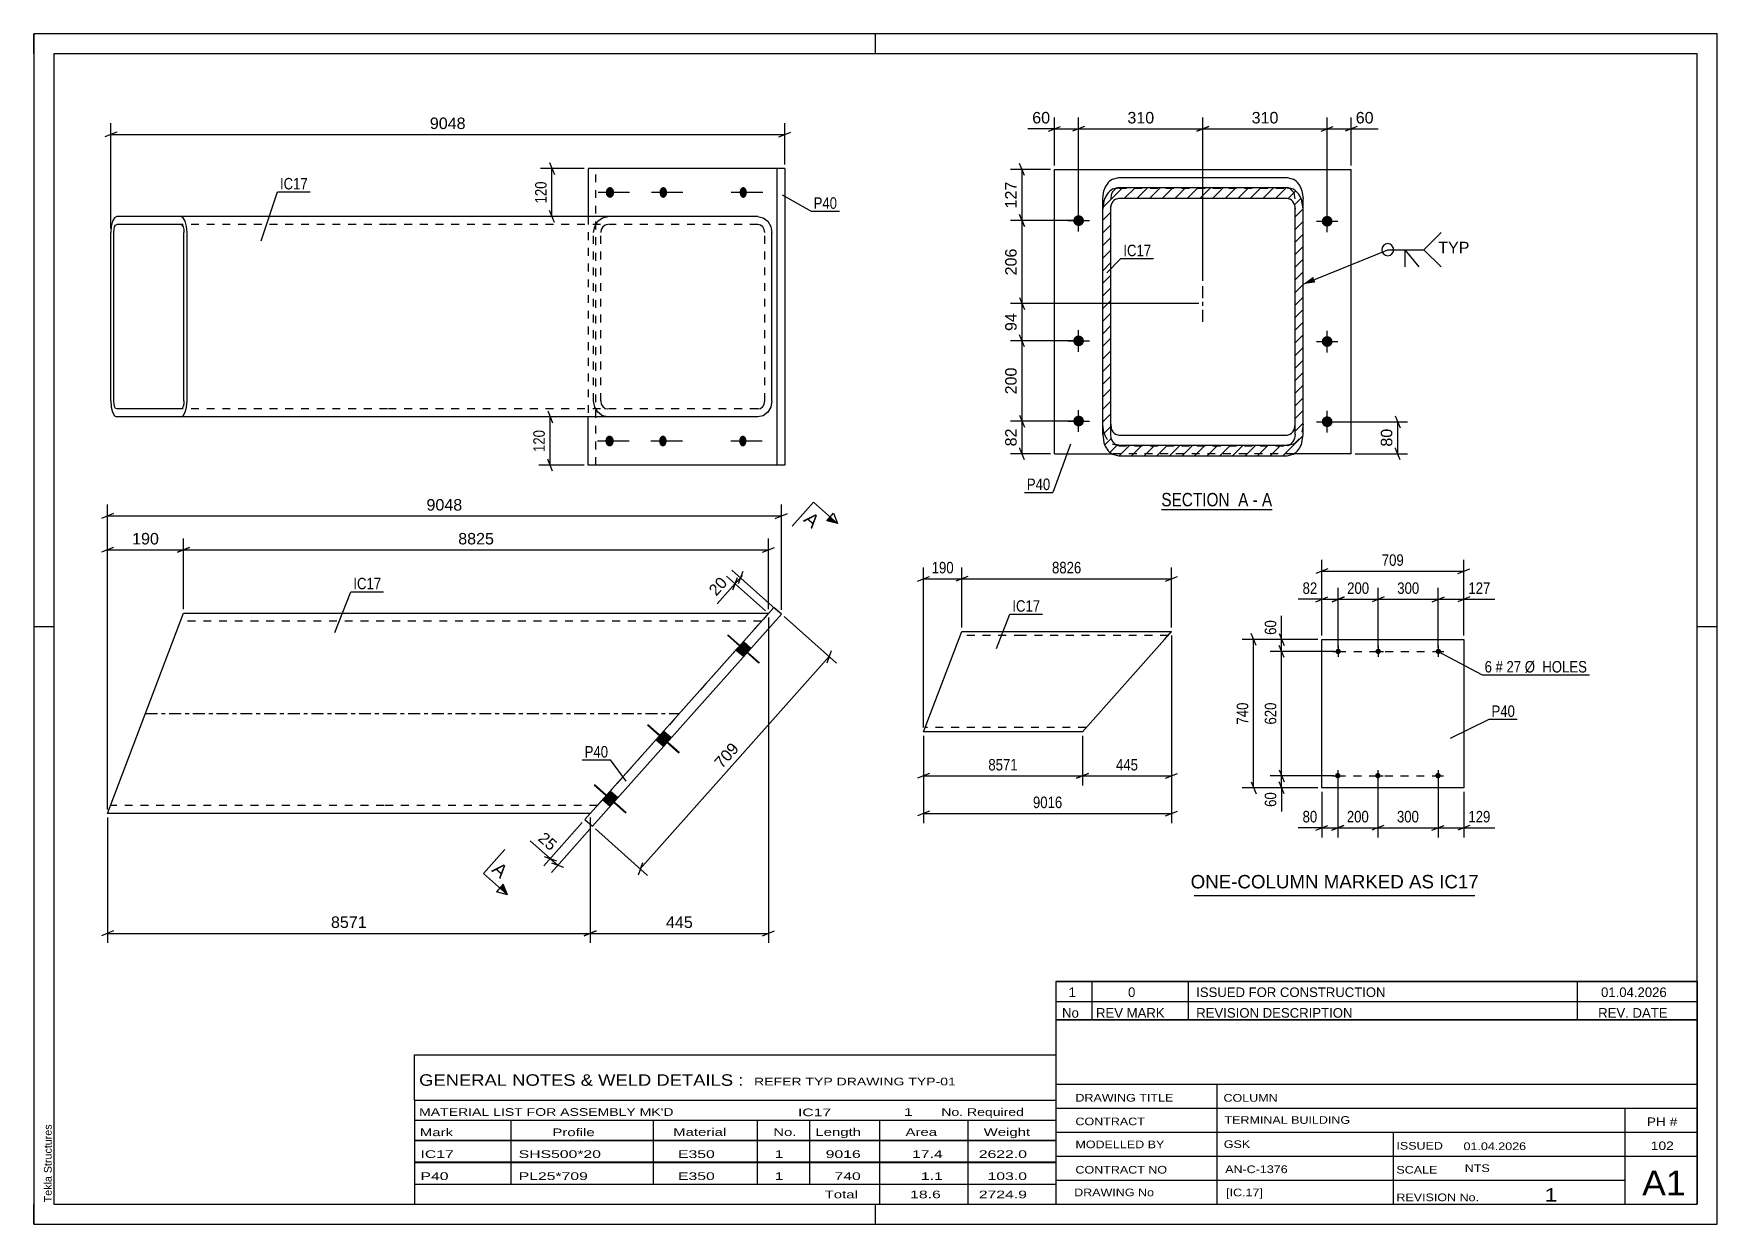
# Paper-space layout 'Layout1' of a CAD drawing. Header units: millimetres. Extents: x 0 to 420, y 0 to 297.
# The model-space entities are those that its viewports show. They can reach past a viewport. Long polylines and large blocks are cut down to what shows.
import ezdxf

# ---------------------------------------------------------------- set-up
doc = ezdxf.new("R2010")
doc.units = ezdxf.units.MM
doc.linetypes.add('DXK_LINE_DOT2', pattern=[3.9198, 1.9599, -1.9599])
doc.linetypes.add('DXK_LINE_DOT3', pattern=[5.9187, 2.979, -0.9799, 0.9799, -0.9799])
doc.layers.add('Viewport layer', color=7, linetype='Continuous', plot=False)
doc.styles.add('Arial', font='ARIAL.TTF', dxfattribs={"height": 0.2})
doc.styles.add('Arial Narrow', font='ARIALN.TTF', dxfattribs={"height": 0.2})

# ---------------------------------------------------------------- blocks, each defined once
blk = doc.blocks.new('Unknown-762327961-1129')
at = {"color": 5, "linetype": 'Continuous'}
for p, q in [((420, 297), (0, 297)), ((0, 297), (0, 0)), ((0, 292), (0, 297)), ((210, 292), (210, 297)), ((420, 0), (420, 297)), ((415, 292), (5, 292)), ((5, 292), (5, 5)), ((415, 5), (415, 292)), ((5, 149), (0, 149)), ((420, 149), (415, 149)), ((0, 0), (0, 5)), ((5, 5), (415, 5)), ((210, 0), (210, 5)), ((0, 0), (420, 0))]:
    blk.add_line(p, q, dxfattribs=at)
at = {"color": 174, "linetype": 'Continuous', "style": 'Arial'}
blk.add_text('Tekla Structures', height=1.9102, rotation=90, dxfattribs=at).set_placement((4.5, 5.5))
blk = doc.blocks.new('Unknown-762327961-17 - 3512')
at = {"color": 6, "linetype": 'Continuous'}
blk.add_line((281.31, 178.35), (308.96, 178.35), dxfattribs=at)
at = {"color": 0, "linetype": 'Continuous'}
blk.add_wipeout([(299.42, 179.1), (299.42, 182.6), (281.31, 182.6), (281.31, 179.1)], dxfattribs=at)
at = {"color": 7, "linetype": 'Continuous', "style": 'Arial Narrow'}
blk.add_text('SECTION ', height=3.34, dxfattribs=at).set_placement((281.31, 179.1))
at = {"color": 0, "linetype": 'Continuous'}
blk.add_wipeout([(303.03, 179.1), (303.03, 182.6), (300.47, 182.6), (300.47, 179.1)], dxfattribs=at)
blk.add_wipeout([(305.35, 179.1), (305.35, 182.6), (304.08, 182.6), (304.08, 179.1)], dxfattribs=at)
at = {"color": 7, "linetype": 'Continuous', "style": 'Arial Narrow'}
blk.add_text('A', height=3.34, dxfattribs=at).set_placement((300.47, 179.1))
at = {"color": 0, "linetype": 'Continuous'}
blk.add_wipeout([(308.96, 179.1), (308.96, 182.6), (306.4, 182.6), (306.4, 179.1)], dxfattribs=at)
at = {"color": 7, "linetype": 'Continuous', "style": 'Arial Narrow'}
for s, p in [('A', (306.4, 179.1)), ('-', (304.08, 179.1))]:
    blk.add_text(s, height=3.34, dxfattribs=at).set_placement(p)
blk = doc.blocks.new('Part-762327961-1773 - 1767')
at = {"color": 2, "linetype": 'Continuous'}
for p, q in [((184.64, 153.9), (137.51, 100.95)), ((139.37, 99.28), (186.51, 152.24)), ((186.51, 152.24), (184.64, 153.9)), ((137.51, 100.95), (139.37, 99.28))]:
    blk.add_line(p, q, dxfattribs=at)
blk = doc.blocks.new('Part-762327961-1778 - 1767')
at = {"color": 2, "linetype": 'Continuous'}
for p, q in [((18.38, 102.44), (37.41, 152.44)), ((37.41, 152.44), (87.41, 152.44)), ((87.51, 152.44), (183.34, 152.44)), ((87.41, 102.44), (18.38, 102.44)), ((138.84, 102.44), (87.51, 102.44))]:
    blk.add_line(p, q, dxfattribs=at)
at = {"color": 7, "linetype": 'DXK_LINE_DOT2'}
for p, q in [((183.34, 152.44), (138.84, 102.44)), ((87.41, 150.44), (36.64, 150.44)), ((181.56, 150.44), (87.51, 150.44)), ((87.41, 104.44), (19.14, 104.44)), ((140.62, 104.44), (87.51, 104.44))]:
    blk.add_line(p, q, dxfattribs=at)
at = {"color": 7, "linetype": 'DXK_LINE_DOT3'}
for p, q in [((27.89, 127.44), (87.41, 127.44)), ((87.51, 127.44), (161.09, 127.44))]:
    blk.add_line(p, q, dxfattribs=at)
blk = doc.blocks.new('Bolt-762327961-1779 - 1767')
at = {"linetype": 'Continuous'}
for points in [[(177.07, 145.39), (175.27, 143.38), (177.14, 141.72), (178.94, 143.73)], [(157.12, 122.99), (155.33, 120.97), (157.19, 119.31), (158.99, 121.32)], [(143.83, 108.05), (142.03, 106.03), (143.9, 104.37), (145.69, 106.38)]]:
    blk.add_hatch(color=1, dxfattribs=at).paths.add_polyline_path(points)
at = {"color": 1, "linetype": 'Continuous'}
for p, q in [((181.03, 140.06), (173.18, 147.05)), ((177.14, 141.72), (175.27, 143.38)), ((178.94, 143.73), (177.07, 145.39)), ((161.08, 117.66), (153.24, 124.64)), ((158.99, 121.32), (157.12, 122.99)), ((157.19, 119.31), (155.33, 120.97)), ((147.78, 102.72), (139.94, 109.7)), ((143.9, 104.37), (142.03, 106.03)), ((145.69, 106.38), (143.83, 108.05))]:
    blk.add_line(p, q, dxfattribs=at)
blk = doc.blocks.new('Bolt-762327961-1780 - 1767')
at = {"linetype": 'Continuous'}
for points in [[(176.97, 145.28), (175.17, 143.26), (177.04, 141.6), (178.83, 143.62)], [(157.02, 122.87), (155.22, 120.85), (157.09, 119.19), (158.89, 121.21)], [(143.72, 107.93), (141.93, 105.91), (143.79, 104.25), (145.59, 106.27)]]:
    blk.add_hatch(color=1, dxfattribs=at).paths.add_polyline_path(points)
at = {"color": 1, "linetype": 'Continuous'}
for p, q in [((180.92, 139.95), (173.08, 146.93)), ((177.04, 141.6), (175.17, 143.26)), ((178.83, 143.62), (176.97, 145.28)), ((160.98, 117.54), (153.13, 124.52)), ((158.89, 121.21), (157.02, 122.87)), ((157.09, 119.19), (155.22, 120.85)), ((147.68, 102.6), (139.84, 109.58)), ((143.79, 104.25), (141.93, 105.91)), ((145.59, 106.27), (143.72, 107.93))]:
    blk.add_line(p, q, dxfattribs=at)
blk = doc.blocks.new('Part-762327961-1738 - 1732')
at = {"color": 2, "linetype": 'Continuous'}
for p, q in [((138.35, 263.39), (138.35, 251.39)), ((185.48, 263.39), (138.35, 263.39)), ((187.35, 263.39), (185.48, 263.39)), ((185.48, 189.39), (185.48, 263.39)), ((187.35, 263.39), (187.35, 189.39)), ((138.35, 189.39), (138.35, 201.39)), ((187.35, 189.39), (138.35, 189.39))]:
    blk.add_line(p, q, dxfattribs=at)
at = {"color": 7, "linetype": 'DXK_LINE_DOT2'}
for p, q in [((140.21, 189.39), (140.21, 263.39)), ((138.35, 251.39), (138.35, 201.39))]:
    blk.add_line(p, q, dxfattribs=at)
blk = doc.blocks.new('Part-762327961-1743 - 1732')
at = {"color": 2, "linetype": 'Continuous'}
for p, q in [((19.33, 248.92), (19.22, 247.39)), ((19.66, 250.22), (19.33, 248.92)), ((20.16, 251.09), (19.66, 250.22)), ((19.98, 247.39), (20.04, 248.16)), ((20.04, 248.16), (20.2, 248.8)), ((20.74, 251.39), (20.16, 251.09)), ((20.2, 248.8), (20.45, 249.24)), ((20.45, 249.24), (20.74, 249.39)), ((88.25, 251.39), (20.74, 251.39)), ((36.72, 249.39), (20.74, 249.39)), ((37.31, 251.09), (36.72, 251.39)), ((36.72, 249.39), (37.01, 249.24)), ((37.01, 249.24), (37.26, 248.8)), ((37.26, 248.8), (37.43, 248.16)), ((37.8, 250.22), (37.31, 251.09)), ((37.43, 248.16), (37.48, 247.39)), ((38.13, 248.92), (37.8, 250.22)), ((38.25, 247.39), (38.13, 248.92)), ((180.62, 251.39), (88.35, 251.39)), ((180.62, 251.39), (181.98, 251.09)), ((181.98, 251.09), (183.14, 250.22)), ((183.14, 250.22), (183.91, 248.92)), ((183.91, 248.92), (184.18, 247.39)), ((19.22, 205.39), (19.22, 247.39)), ((19.98, 205.39), (19.98, 247.39)), ((37.48, 205.39), (37.48, 247.39)), ((38.25, 205.39), (38.25, 247.39)), ((184.18, 205.39), (184.18, 247.39)), ((19.22, 205.39), (19.33, 203.86)), ((19.33, 203.86), (19.66, 202.56)), ((19.66, 202.56), (20.16, 201.69)), ((20.04, 204.62), (19.98, 205.39)), ((20.2, 203.98), (20.04, 204.62)), ((20.16, 201.69), (20.74, 201.39)), ((20.45, 203.54), (20.2, 203.98)), ((20.74, 203.39), (20.45, 203.54)), ((36.72, 203.39), (20.74, 203.39)), ((37.01, 203.54), (36.72, 203.39)), ((36.72, 201.39), (37.31, 201.69)), ((37.26, 203.98), (37.01, 203.54)), ((37.43, 204.62), (37.26, 203.98)), ((37.31, 201.69), (37.8, 202.56)), ((37.48, 205.39), (37.43, 204.62)), ((37.8, 202.56), (38.13, 203.86)), ((38.13, 203.86), (38.25, 205.39)), ((181.98, 201.69), (180.62, 201.39)), ((183.14, 202.56), (181.98, 201.69)), ((183.91, 203.86), (183.14, 202.56)), ((184.18, 205.39), (183.91, 203.86)), ((88.25, 201.39), (20.74, 201.39)), ((180.62, 201.39), (88.35, 201.39))]:
    blk.add_line(p, q, dxfattribs=at)
at = {"color": 7, "linetype": 'DXK_LINE_DOT2'}
for p, q in [((88.25, 249.39), (36.72, 249.39)), ((180.62, 249.39), (88.35, 249.39)), ((139.68, 247.39), (139.95, 248.92)), ((139.95, 248.92), (140.72, 250.22)), ((140.72, 250.22), (141.87, 251.09)), ((141.59, 248.16), (141.46, 247.39)), ((141.98, 248.8), (141.59, 248.16)), ((141.87, 251.09), (143.24, 251.39)), ((142.55, 249.24), (141.98, 248.8)), ((143.24, 249.39), (142.55, 249.24)), ((181.3, 249.24), (180.62, 249.39)), ((181.88, 248.8), (181.3, 249.24)), ((182.26, 248.16), (181.88, 248.8)), ((182.4, 247.39), (182.26, 248.16)), ((139.68, 205.39), (139.68, 247.39)), ((141.46, 205.39), (141.46, 247.39)), ((182.4, 205.39), (182.4, 247.39)), ((88.25, 203.39), (36.72, 203.39)), ((180.62, 203.39), (88.35, 203.39)), ((139.95, 203.86), (139.68, 205.39)), ((140.72, 202.56), (139.95, 203.86)), ((141.87, 201.69), (140.72, 202.56)), ((141.46, 205.39), (141.59, 204.62)), ((141.59, 204.62), (141.98, 203.98)), ((143.24, 201.39), (141.87, 201.69)), ((141.98, 203.98), (142.55, 203.54)), ((142.55, 203.54), (143.24, 203.39)), ((180.62, 203.39), (181.3, 203.54)), ((181.3, 203.54), (181.88, 203.98)), ((181.88, 203.98), (182.26, 204.62)), ((182.26, 204.62), (182.4, 205.39))]:
    blk.add_line(p, q, dxfattribs=at)
blk = doc.blocks.new('Bolt-762327961-1744 - 1732')
at = {"linetype": 'Continuous'}
for points in [[(144.8, 257.39), (144.78, 257.11), (144.71, 256.84), (144.61, 256.6), (144.46, 256.39), (144.29, 256.22), (144.09, 256.11), (143.88, 256.05), (143.66, 256.05), (143.45, 256.11), (143.25, 256.22), (143.07, 256.39), (142.93, 256.6), (142.82, 256.84), (142.75, 257.11), (142.73, 257.39), (142.75, 257.67), (142.82, 257.94), (142.93, 258.18), (143.07, 258.39), (143.25, 258.56), (143.45, 258.67), (143.66, 258.73), (143.88, 258.73), (144.09, 258.67), (144.29, 258.56), (144.46, 258.39), (144.61, 258.18), (144.71, 257.94), (144.78, 257.67)], [(158, 257.39), (157.98, 257.11), (157.92, 256.84), (157.82, 256.6), (157.69, 256.39), (157.53, 256.22), (157.35, 256.11), (157.16, 256.05), (156.97, 256.05), (156.77, 256.11), (156.6, 256.22), (156.44, 256.39), (156.31, 256.6), (156.21, 256.84), (156.15, 257.11), (156.13, 257.39), (156.15, 257.67), (156.21, 257.94), (156.31, 258.18), (156.44, 258.39), (156.6, 258.56), (156.77, 258.67), (156.97, 258.73), (157.16, 258.73), (157.35, 258.67), (157.53, 258.56), (157.69, 258.39), (157.82, 258.18), (157.92, 257.94), (157.98, 257.67)], [(177.91, 257.39), (177.89, 257.11), (177.83, 256.84), (177.74, 256.6), (177.61, 256.39), (177.46, 256.22), (177.29, 256.11), (177.1, 256.05), (176.92, 256.05), (176.73, 256.11), (176.56, 256.22), (176.41, 256.39), (176.28, 256.6), (176.19, 256.84), (176.13, 257.11), (176.11, 257.39), (176.13, 257.67), (176.19, 257.94), (176.28, 258.18), (176.41, 258.39), (176.56, 258.56), (176.73, 258.67), (176.92, 258.73), (177.1, 258.73), (177.29, 258.67), (177.46, 258.56), (177.61, 258.39), (177.74, 258.18), (177.83, 257.94), (177.89, 257.67)]]:
    blk.add_hatch(color=1, dxfattribs=at).paths.add_polyline_path(points)
at = {"color": 1, "linetype": 'Continuous'}
for p, q in [((148.62, 257.39), (140.78, 257.39)), ((161.92, 257.39), (154.08, 257.39)), ((181.87, 257.39), (174.02, 257.39))]:
    blk.add_line(p, q, dxfattribs=at)
blk = doc.blocks.new('Bolt-762327961-1745 - 1732')
at = {"linetype": 'Continuous'}
for points in [[(144.7, 195.39), (144.68, 195.11), (144.61, 194.84), (144.5, 194.6), (144.36, 194.39), (144.18, 194.22), (143.99, 194.11), (143.77, 194.05), (143.56, 194.05), (143.34, 194.11), (143.15, 194.22), (142.97, 194.39), (142.83, 194.6), (142.72, 194.84), (142.65, 195.11), (142.63, 195.39), (142.65, 195.67), (142.72, 195.94), (142.83, 196.18), (142.97, 196.39), (143.15, 196.56), (143.34, 196.67), (143.56, 196.73), (143.77, 196.73), (143.99, 196.67), (144.18, 196.56), (144.36, 196.39), (144.5, 196.18), (144.61, 195.94), (144.68, 195.67)], [(157.9, 195.39), (157.88, 195.11), (157.82, 194.84), (157.72, 194.6), (157.59, 194.39), (157.43, 194.22), (157.25, 194.11), (157.06, 194.05), (156.86, 194.05), (156.67, 194.11), (156.49, 194.22), (156.33, 194.39), (156.2, 194.6), (156.1, 194.84), (156.04, 195.11), (156.02, 195.39), (156.04, 195.67), (156.1, 195.94), (156.2, 196.18), (156.33, 196.39), (156.49, 196.56), (156.67, 196.67), (156.86, 196.73), (157.06, 196.73), (157.25, 196.67), (157.43, 196.56), (157.59, 196.39), (157.72, 196.18), (157.82, 195.94), (157.88, 195.67)], [(177.81, 195.39), (177.79, 195.11), (177.73, 194.84), (177.63, 194.6), (177.51, 194.39), (177.36, 194.22), (177.19, 194.11), (177, 194.05), (176.81, 194.05), (176.63, 194.11), (176.46, 194.22), (176.31, 194.39), (176.18, 194.6), (176.09, 194.84), (176.03, 195.11), (176.01, 195.39), (176.03, 195.67), (176.09, 195.94), (176.18, 196.18), (176.31, 196.39), (176.46, 196.56), (176.63, 196.67), (176.81, 196.73), (177, 196.73), (177.19, 196.67), (177.36, 196.56), (177.51, 196.39), (177.63, 196.18), (177.73, 195.94), (177.79, 195.67)]]:
    blk.add_hatch(color=1, dxfattribs=at).paths.add_polyline_path(points)
at = {"color": 1, "linetype": 'Continuous'}
for p, q in [((148.52, 195.39), (140.68, 195.39)), ((161.82, 195.39), (153.97, 195.39)), ((181.76, 195.39), (173.92, 195.39))]:
    blk.add_line(p, q, dxfattribs=at)
blk = doc.blocks.new('Part-762327961-3057 - 3056')
at = {"color": 2, "linetype": 'Continuous'}
for p, q in [((321.32, 108.91), (321.32, 145.91)), ((321.32, 145.91), (356.77, 145.91)), ((356.77, 145.91), (356.77, 108.91)), ((356.77, 108.91), (321.32, 108.91))]:
    blk.add_line(p, q, dxfattribs=at)
blk = doc.blocks.new('Bolt-762327961-3058 - 3056')
at = {"linetype": 'Continuous'}
for points in [[(325.4, 143.59, -1), (325.4, 142.24, -1)], [(335.4, 143.59, -1), (335.4, 142.24, -1)], [(350.4, 143.59, -1), (350.4, 142.24, -1)]]:
    blk.add_hatch(color=1, dxfattribs=at).paths.add_polyline_path(points)
at = {"color": 1, "linetype": 'Continuous'}
for p, q in [((324.05, 142.91), (326.75, 142.91)), ((325.4, 144.26), (325.4, 141.56)), ((334.05, 142.91), (336.75, 142.91)), ((335.4, 144.26), (335.4, 141.56)), ((349.05, 142.91), (351.75, 142.91)), ((350.4, 144.26), (350.4, 141.56))]:
    blk.add_line(p, q, dxfattribs=at)
blk = doc.blocks.new('Bolt-762327961-3059 - 3056')
at = {"linetype": 'Continuous'}
for points in [[(325.32, 112.59, -1), (325.32, 111.24, -1)], [(335.32, 112.59, -1), (335.32, 111.24, -1)], [(350.32, 112.59, -1), (350.32, 111.24, -1)]]:
    blk.add_hatch(color=1, dxfattribs=at).paths.add_polyline_path(points)
at = {"color": 1, "linetype": 'Continuous'}
for p, q in [((323.97, 111.91), (326.67, 111.91)), ((325.32, 113.26), (325.32, 110.56)), ((333.97, 111.91), (336.67, 111.91)), ((335.32, 113.26), (335.32, 110.56)), ((348.97, 111.91), (351.67, 111.91)), ((350.32, 113.26), (350.32, 110.56))]:
    blk.add_line(p, q, dxfattribs=at)
blk = doc.blocks.new('Part-762327961-3066 - 3065')
at = {"color": 2, "linetype": 'Continuous'}
for p, q in [((222, 122.89), (231.52, 147.89)), ((231.52, 147.89), (246.52, 147.89)), ((246.62, 147.89), (283.87, 147.89)), ((282.09, 145.89), (283.87, 147.89)), ((282.09, 145.89), (261.62, 122.89)), ((246.52, 122.89), (222, 122.89)), ((261.62, 122.89), (246.62, 122.89))]:
    blk.add_line(p, q, dxfattribs=at)
at = {"color": 7, "linetype": 'DXK_LINE_DOT2'}
for p, q in [((283.73, 147.74), (282.09, 145.89)), ((246.52, 146.89), (231.13, 146.89)), ((282.98, 146.89), (246.62, 146.89)), ((246.52, 123.89), (222.38, 123.89)), ((262.51, 123.89), (246.62, 123.89))]:
    blk.add_line(p, q, dxfattribs=at)
blk = doc.blocks.new('Part-762327961-3513 - 3512')
at = {"color": 2, "linetype": 'Continuous'}
for p, q in [((254.67, 192.21), (254.67, 263.1)), ((254.67, 263.1), (328.67, 263.1)), ((328.67, 192.21), (328.67, 263.1)), ((254.67, 192.21), (268.99, 192.21)), ((328.67, 192.21), (314.35, 192.21))]:
    blk.add_line(p, q, dxfattribs=at)
at = {"color": 7, "linetype": 'DXK_LINE_DOT2'}
blk.add_line((314.35, 192.21), (268.99, 192.21), dxfattribs=at)
blk = doc.blocks.new('Part-762327961-3514 - 3512')
at = {"linetype": 'Continuous'}
h = blk.add_hatch(dxfattribs=at)
h.set_pattern_fill('', scale=0.7, style=0, pattern_type=0)
h.set_pattern_definition([(45, (266.671, 197.0211), (-1.571545, 1.571545), [])])
h.paths.add_polyline_path([(266.67, 253.25), (266.67, 197.02), (266.98, 194.97), (267.84, 193.23), (269.14, 192.07), (270.67, 191.67), (312.67, 191.67), (314.2, 192.07), (315.5, 193.23), (316.37, 194.97), (316.67, 197.02), (316.67, 253.25), (316.37, 255.3), (315.5, 257.04), (314.2, 258.2), (312.67, 258.6), (270.67, 258.6), (269.14, 258.2), (267.84, 257.04), (266.98, 255.3)])
h.paths.add_polyline_path([(269.26, 255.14), (269.91, 255.72), (270.67, 255.93), (312.67, 255.93), (313.44, 255.72), (314.09, 255.14), (314.52, 254.27), (314.67, 253.25), (314.67, 197.02), (314.52, 196), (314.09, 195.13), (313.44, 194.55), (312.67, 194.34), (270.67, 194.34), (269.91, 194.55), (269.26, 195.13), (268.82, 196), (268.67, 197.02), (268.67, 253.25), (268.82, 254.27)])
at = {"color": 2, "linetype": 'Continuous'}
for p, q in [((269.14, 260.74), (270.67, 261.15)), ((270.67, 261.15), (312.67, 261.15)), ((312.67, 261.15), (314.2, 260.74)), ((266.67, 255.79), (266.98, 257.84)), ((270.67, 258.6), (269.14, 258.2)), ((270.67, 258.6), (312.67, 258.6)), ((314.2, 258.2), (312.67, 258.6)), ((316.37, 257.84), (316.67, 255.79)), ((266.67, 253.25), (266.67, 255.79)), ((266.98, 255.3), (266.67, 253.25)), ((266.67, 197.02), (266.67, 253.25)), ((268.67, 253.25), (268.82, 254.27)), ((268.67, 197.02), (268.67, 253.25)), ((269.91, 255.72), (270.67, 255.93)), ((270.67, 255.93), (312.67, 255.93)), ((312.67, 255.93), (313.44, 255.72)), ((314.52, 254.27), (314.67, 253.25)), ((314.67, 197.02), (314.67, 253.25)), ((316.67, 253.25), (316.37, 255.3)), ((316.67, 253.25), (316.67, 255.79)), ((316.67, 197.02), (316.67, 253.25)), ((268.67, 199.57), (268.82, 198.54)), ((314.52, 198.54), (314.67, 199.57)), ((266.67, 197.02), (266.98, 194.97)), ((268.82, 196), (268.67, 197.02)), ((269.91, 197.09), (270.67, 196.89)), ((270.67, 194.34), (269.91, 194.55)), ((270.67, 196.89), (312.67, 196.89)), ((270.67, 194.34), (312.67, 194.34)), ((312.67, 196.89), (313.44, 197.09)), ((313.44, 194.55), (312.67, 194.34)), ((314.67, 197.02), (314.52, 196)), ((316.37, 194.97), (316.67, 197.02)), ((269.14, 192.07), (270.67, 191.67)), ((270.67, 191.67), (312.67, 191.67)), ((312.67, 191.67), (314.2, 192.07))]:
    blk.add_line(p, q, dxfattribs=at)
at = {"color": 7, "linetype": 'DXK_LINE_DOT2'}
for p, q in [((268.82, 256.82), (268.67, 255.79)), ((270.67, 258.47), (269.91, 258.27)), ((270.67, 258.47), (312.67, 258.47)), ((313.44, 258.27), (312.67, 258.47)), ((314.67, 255.79), (314.52, 256.82)), ((266.67, 197.02), (266.67, 253.25)), ((268.67, 197.02), (268.67, 255.79)), ((314.67, 197.02), (314.67, 255.79)), ((316.67, 197.02), (316.67, 253.25)), ((266.98, 197.52), (266.67, 199.57)), ((316.67, 199.57), (316.37, 197.52)), ((270.67, 194.21), (269.14, 194.62)), ((270.67, 194.21), (312.67, 194.21)), ((314.2, 194.62), (312.67, 194.21))]:
    blk.add_line(p, q, dxfattribs=at)
at = {"color": 7, "linetype": 'DXK_LINE_DOT3'}
blk.add_line((291.67, 225.13), (291.67, 234.33), dxfattribs=at)
at = {"color": 2, "linetype": 'Continuous'}
for centre, radius, start, end in [((271.71, 256.57), 4.9, 121.5791, 164.9041), ((311.64, 256.57), 4.9, 15.0959, 58.4209), ((271.71, 254.02), 4.9, 121.5791, 164.9041), ((311.64, 254.02), 4.9, 15.0959, 58.4209), ((271.19, 253.64), 2.45, 121.5791, 164.9041), ((312.15, 253.64), 2.45, 15.0959, 58.4209), ((271.19, 199.18), 2.45, 195.0959, 238.4209), ((312.15, 199.18), 2.45, 301.5791, 344.9041), ((271.71, 196.25), 4.9, 195.0959, 238.4209), ((271.19, 196.63), 2.45, 195.0959, 238.4209), ((312.15, 196.63), 2.45, 301.5791, 344.9041), ((311.64, 196.25), 4.9, 301.5791, 344.9041)]:
    blk.add_arc(centre, radius, start, end, dxfattribs=at)
at = {"color": 7, "linetype": 'DXK_LINE_DOT2'}
for centre, radius, start, end in [((271.19, 256.18), 2.45, 121.5791, 164.9041), ((312.15, 256.18), 2.45, 15.0959, 58.4209), ((271.71, 198.79), 4.9, 195.0959, 238.4209), ((311.64, 198.79), 4.9, 301.5791, 344.9041)]:
    blk.add_arc(centre, radius, start, end, dxfattribs=at)
blk = doc.blocks.new('Bolt-762327961-3515 - 3512')
at = {"linetype": 'Continuous'}
for points in [[(259.32, 250.37, -1), (262.02, 250.37, -1)], [(259.32, 220.37, -1), (262.02, 220.37, -1)], [(259.32, 200.37, -1), (262.02, 200.37, -1)]]:
    blk.add_hatch(color=1, dxfattribs=at).paths.add_polyline_path(points)
at = {"color": 1, "linetype": 'Continuous'}
for p, q in [((260.67, 247.67), (260.67, 253.07)), ((257.97, 250.37), (263.37, 250.37)), ((260.67, 217.67), (260.67, 223.07)), ((257.97, 220.37), (263.37, 220.37)), ((260.67, 197.67), (260.67, 203.07)), ((257.97, 200.37), (263.37, 200.37))]:
    blk.add_line(p, q, dxfattribs=at)
blk = doc.blocks.new('Bolt-762327961-3516 - 3512')
at = {"linetype": 'Continuous'}
for points in [[(321.32, 250.21, -1), (324.02, 250.21, -1)], [(321.32, 220.21, -1), (324.02, 220.21, -1)], [(321.32, 200.21, -1), (324.02, 200.21, -1)]]:
    blk.add_hatch(color=1, dxfattribs=at).paths.add_polyline_path(points)
at = {"color": 1, "linetype": 'Continuous'}
for p, q in [((322.67, 247.51), (322.67, 252.91)), ((319.97, 250.21), (325.37, 250.21)), ((322.67, 217.51), (322.67, 222.91)), ((319.97, 220.21), (325.37, 220.21)), ((322.67, 197.51), (322.67, 202.91)), ((319.97, 200.21), (325.37, 200.21))]:
    blk.add_line(p, q, dxfattribs=at)
blk = doc.blocks.new('Line-762327961-3484 - 3056')
at = {"color": 1, "linetype": 'DXK_LINE_DOT2'}
blk.add_line((325.32, 111.91), (348.97, 111.91), dxfattribs=at)
blk = doc.blocks.new('Line-762327961-3496 - 3056')
at = {"color": 1, "linetype": 'DXK_LINE_DOT2'}
blk.add_line((325.4, 142.91), (350.4, 142.91), dxfattribs=at)
blk = doc.blocks.new('StraightDimension-762327961-2943 - 1767')
at = {"color": 7, "linetype": 'Continuous'}
for p, q in [((183.31, 151.41), (183.31, 70.18)), ((138.84, 101.44), (138.84, 70.18)), ((140.34, 73.18), (137.34, 71.98)), ((138.84, 72.58), (183.31, 72.58)), ((181.81, 71.98), (184.81, 73.18))]:
    blk.add_line(p, q, dxfattribs=at)
at = {"color": 0}
blk.add_wipeout([(165.01, 73.33), (165.01, 77.53), (157.14, 77.53), (157.14, 73.33)], dxfattribs=at)
at = {"color": 3, "style": 'Arial'}
blk.add_text('445', height=2.865, dxfattribs=at).set_placement((157.74, 73.93))
blk = doc.blocks.new('StraightDimension-762327961-1790 - 1767')
at = {"color": 7, "linetype": 'Continuous'}
for p, q in [((136.84, 100.2), (127.27, 89.45)), ((138.71, 98.54), (129.14, 87.79)), ((127.35, 91.79), (130.39, 90.69)), ((128.87, 91.24), (130.73, 89.58)), ((132.25, 89.03), (129.22, 90.13))]:
    blk.add_line(p, q, dxfattribs=at)
at = {"color": 0}
blk.add_wipeout([(128.97, 92.15), (131.77, 95.29), (127.55, 99.04), (124.76, 95.91)], dxfattribs=at)
at = {"color": 7, "linetype": 'Continuous'}
blk.add_line((128.87, 91.24), (123.86, 95.69), dxfattribs=at)
blk.add_line((128.87, 91.24), (123.86, 95.69), dxfattribs=at)
at = {"color": 3, "style": 'Arial'}
blk.add_text('25', height=2.865, rotation=-41.6712, dxfattribs=at).set_placement((125.6, 95.96))
blk = doc.blocks.new('StraightDimension-762327961-1930 - 1767')
at = {"color": 7, "linetype": 'Continuous'}
for p, q in [((182.56, 153.07), (172.87, 161.7)), ((185.76, 152.9), (174.2, 163.2)), ((174.45, 158.29), (175.55, 161.33)), ((175, 159.81), (176.33, 161.3)), ((176.88, 162.82), (175.78, 159.78)), ((176.33, 161.3), (176.81, 161.84))]:
    blk.add_line(p, q, dxfattribs=at)
at = {"color": 0}
blk.add_wipeout([(174.09, 159.91), (170.95, 162.71), (167.2, 158.49), (170.33, 155.7)], dxfattribs=at)
at = {"color": 7, "linetype": 'Continuous'}
blk.add_line((175, 159.81), (170.54, 154.81), dxfattribs=at)
blk.add_line((175, 159.81), (170.54, 154.81), dxfattribs=at)
at = {"color": 3, "style": 'Arial'}
blk.add_text('20', height=2.865, rotation=48.329, dxfattribs=at).set_placement((170.28, 156.54))
blk = doc.blocks.new('StraightDimension-762327961-2516 - 1767')
at = {"color": 7, "linetype": 'Continuous'}
for p, q in [((187.25, 151.58), (200.26, 140)), ((197.91, 140.08), (199.01, 143.12)), ((151.33, 88.64), (198.46, 141.6)), ((140.12, 98.62), (153.12, 87.05)), ((151.88, 90.16), (150.78, 87.12))]:
    blk.add_line(p, q, dxfattribs=at)
at = {"color": 0}
blk.add_wipeout([(176.95, 118.56), (173.81, 121.35), (168.58, 115.47), (171.72, 112.68)], dxfattribs=at)
at = {"color": 3, "style": 'Arial'}
blk.add_text('709', height=2.865, rotation=48.329, dxfattribs=at).set_placement((171.67, 113.53))
blk = doc.blocks.new('StraightDimension-762327961-2911 - 1767')
at = {"color": 7, "linetype": 'Continuous'}
for p, q in [((38.91, 168.84), (35.91, 167.64)), ((37.41, 153.44), (37.41, 171.09)), ((37.41, 168.24), (183.31, 168.24)), ((181.81, 167.64), (184.81, 168.84)), ((183.31, 153.41), (183.31, 171.09))]:
    blk.add_line(p, q, dxfattribs=at)
at = {"color": 0}
blk.add_wipeout([(115.41, 168.99), (115.41, 173.19), (105.31, 173.19), (105.31, 168.99)], dxfattribs=at)
at = {"color": 3, "style": 'Arial'}
blk.add_text('8825', height=2.865, dxfattribs=at).set_placement((105.91, 169.59))
blk = doc.blocks.new('StraightDimension-762327961-2912 - 1767')
at = {"color": 7, "linetype": 'Continuous'}
for p, q in [((19.88, 168.84), (16.88, 167.64)), ((18.38, 103.44), (18.38, 171.09)), ((18.38, 168.24), (37.41, 168.24)), ((35.91, 167.64), (38.91, 168.84)), ((37.41, 153.44), (37.41, 171.09))]:
    blk.add_line(p, q, dxfattribs=at)
at = {"color": 0}
blk.add_wipeout([(31.83, 168.99), (31.83, 173.19), (23.96, 173.19), (23.96, 168.99)], dxfattribs=at)
at = {"color": 3, "style": 'Arial'}
blk.add_text('190', height=2.865, dxfattribs=at).set_placement((24.56, 169.59))
blk = doc.blocks.new('StraightDimension-762327961-2932 - 1767')
at = {"color": 7, "linetype": 'Continuous'}
for p, q in [((19.88, 177.29), (16.88, 176.09)), ((18.38, 103.44), (18.38, 179.54)), ((18.38, 176.69), (186.51, 176.69)), ((185.01, 176.09), (188.01, 177.29)), ((186.51, 153.24), (186.51, 179.54))]:
    blk.add_line(p, q, dxfattribs=at)
at = {"color": 0}
blk.add_wipeout([(107.49, 177.44), (107.49, 181.64), (97.39, 181.64), (97.39, 177.44)], dxfattribs=at)
at = {"color": 3, "style": 'Arial'}
blk.add_text('9048', height=2.865, dxfattribs=at).set_placement((97.99, 178.04))
blk = doc.blocks.new('StraightDimension-762327961-2944 - 1767')
at = {"color": 7, "linetype": 'Continuous'}
for p, q in [((18.38, 101.44), (18.38, 70.18)), ((138.84, 101.44), (138.84, 70.18)), ((19.88, 73.18), (16.88, 71.98)), ((18.38, 72.58), (138.84, 72.58)), ((137.34, 71.98), (140.34, 73.18))]:
    blk.add_line(p, q, dxfattribs=at)
at = {"color": 0}
blk.add_wipeout([(83.65, 73.33), (83.65, 77.53), (73.56, 77.53), (73.56, 73.33)], dxfattribs=at)
at = {"color": 3, "style": 'Arial'}
blk.add_text('8571', height=2.865, dxfattribs=at).set_placement((74.16, 73.93))
blk = doc.blocks.new('StraightDimension-762327961-2482 - 1732')
at = {"color": 7, "linetype": 'Continuous'}
for p, q in [((19.22, 248.39), (19.22, 274.71)), ((187.35, 264.39), (187.35, 274.71)), ((20.72, 272.46), (17.72, 271.26)), ((19.22, 271.86), (187.35, 271.86)), ((185.85, 271.26), (188.85, 272.46))]:
    blk.add_line(p, q, dxfattribs=at)
at = {"color": 0}
blk.add_wipeout([(108.33, 272.61), (108.33, 276.81), (98.23, 276.81), (98.23, 272.61)], dxfattribs=at)
at = {"color": 3, "style": 'Arial'}
blk.add_text('9048', height=2.865, dxfattribs=at).set_placement((98.83, 273.21))
blk = doc.blocks.new('StraightDimension-762327961-1748 - 1732')
at = {"color": 7, "linetype": 'Continuous'}
for p, q in [((128.25, 202.89), (129.45, 199.89)), ((137.35, 201.39), (126, 201.39)), ((128.85, 189.39), (128.85, 201.39)), ((137.35, 189.39), (126, 189.39)), ((129.45, 187.89), (128.25, 190.89))]:
    blk.add_line(p, q, dxfattribs=at)
at = {"color": 0}
blk.add_wipeout([(128.1, 198.73), (123.9, 198.73), (123.9, 192.05), (128.1, 192.05)], dxfattribs=at)
at = {"color": 3, "style": 'Arial Narrow'}
blk.add_text('120', height=2.863, rotation=90.0002, dxfattribs=at).set_placement((127.5, 192.65))
blk = doc.blocks.new('StraightDimension-762327961-1753 - 1732')
at = {"color": 7, "linetype": 'Continuous'}
for p, q in [((128.7, 264.89), (129.9, 261.89)), ((137.35, 263.39), (126.45, 263.39)), ((129.3, 251.39), (129.3, 263.39)), ((129.9, 249.89), (128.7, 252.89)), ((137.35, 251.39), (126.45, 251.39))]:
    blk.add_line(p, q, dxfattribs=at)
at = {"color": 0}
blk.add_wipeout([(128.55, 260.73), (124.35, 260.73), (124.35, 254.05), (128.55, 254.05)], dxfattribs=at)
at = {"color": 3, "style": 'Arial Narrow'}
blk.add_text('120', height=2.863, rotation=90.0002, dxfattribs=at).set_placement((127.95, 254.65))
blk = doc.blocks.new('StraightDimension-762327961-3090 - 3056')
at = {"color": 7, "linetype": 'Continuous'}
for p, q in [((325.32, 110.91), (325.32, 96.51)), ((321.32, 107.91), (321.32, 96.51)), ((319.82, 98.31), (322.82, 99.51)), ((321.32, 98.91), (325.32, 98.91)), ((326.82, 99.51), (323.82, 98.31))]:
    blk.add_line(p, q, dxfattribs=at)
at = {"color": 0}
blk.add_wipeout([(320.8, 99.66), (320.8, 103.86), (315.94, 103.86), (315.94, 99.66)], dxfattribs=at)
at = {"color": 7, "linetype": 'Continuous'}
blk.add_line((321.32, 98.91), (315.42, 98.91), dxfattribs=at)
blk.add_line((321.32, 98.91), (315.42, 98.91), dxfattribs=at)
at = {"color": 3, "style": 'Arial Narrow'}
blk.add_text('80', height=2.863, dxfattribs=at).set_placement((316.54, 100.26))
blk = doc.blocks.new('StraightDimension-762327961-3106 - 3056')
at = {"color": 7, "linetype": 'Continuous'}
for p, q in [((319.82, 155.31), (322.82, 156.51)), ((321.32, 146.91), (321.32, 158.76)), ((321.32, 155.91), (325.4, 155.91)), ((326.9, 156.51), (323.9, 155.31)), ((325.4, 143.91), (325.4, 158.76))]:
    blk.add_line(p, q, dxfattribs=at)
at = {"color": 0}
blk.add_wipeout([(320.8, 156.66), (320.8, 160.86), (315.94, 160.86), (315.94, 156.66)], dxfattribs=at)
at = {"color": 7, "linetype": 'Continuous'}
blk.add_line((321.32, 155.91), (315.42, 155.91), dxfattribs=at)
blk.add_line((321.32, 155.91), (315.42, 155.91), dxfattribs=at)
at = {"color": 3, "style": 'Arial Narrow'}
blk.add_text('82', height=2.863, dxfattribs=at).set_placement((316.54, 157.26))
blk = doc.blocks.new('StraightDimension-762327961-3071 - 3056')
at = {"color": 7, "linetype": 'Continuous'}
for p, q in [((310.72, 147.41), (311.92, 144.41)), ((320.32, 145.91), (308.47, 145.91)), ((324.4, 142.91), (308.47, 142.91)), ((311.92, 141.41), (310.72, 144.41)), ((311.32, 142.91), (311.32, 145.91))]:
    blk.add_line(p, q, dxfattribs=at)
at = {"color": 0}
blk.add_wipeout([(310.57, 151.3), (306.37, 151.3), (306.37, 146.44), (310.57, 146.44)], dxfattribs=at)
at = {"color": 7, "linetype": 'Continuous'}
blk.add_line((311.32, 145.91), (311.32, 151.82), dxfattribs=at)
blk.add_line((311.32, 145.91), (311.32, 151.82), dxfattribs=at)
at = {"color": 3, "style": 'Arial Narrow'}
blk.add_text('60', height=2.863, rotation=90.0002, dxfattribs=at).set_placement((309.97, 147.04))
blk = doc.blocks.new('StraightDimension-762327961-3072 - 3056')
at = {"color": 7, "linetype": 'Continuous'}
for p, q in [((324.4, 142.91), (308.47, 142.91)), ((311.92, 141.41), (310.72, 144.41)), ((311.32, 111.91), (311.32, 142.91)), ((310.72, 113.41), (311.92, 110.41)), ((324.32, 111.91), (308.47, 111.91))]:
    blk.add_line(p, q, dxfattribs=at)
at = {"color": 0}
blk.add_wipeout([(310.57, 130.76), (306.37, 130.76), (306.37, 124.07), (310.57, 124.07)], dxfattribs=at)
at = {"color": 3, "style": 'Arial Narrow'}
blk.add_text('620', height=2.863, rotation=90.0002, dxfattribs=at).set_placement((309.97, 124.67))
blk = doc.blocks.new('StraightDimension-762327961-3073 - 3056')
at = {"color": 7, "linetype": 'Continuous'}
for p, q in [((310.72, 113.41), (311.92, 110.41)), ((324.32, 111.91), (308.47, 111.91)), ((311.92, 107.41), (310.72, 110.41)), ((311.32, 108.91), (311.32, 111.91)), ((320.32, 108.91), (308.47, 108.91))]:
    blk.add_line(p, q, dxfattribs=at)
at = {"color": 0}
blk.add_wipeout([(310.57, 108.39), (306.37, 108.39), (306.37, 103.53), (310.57, 103.53)], dxfattribs=at)
at = {"color": 7, "linetype": 'Continuous'}
blk.add_line((311.32, 108.91), (311.32, 103.01), dxfattribs=at)
blk.add_line((311.32, 108.91), (311.32, 103.01), dxfattribs=at)
at = {"color": 3, "style": 'Arial Narrow'}
blk.add_text('60', height=2.863, rotation=90.0002, dxfattribs=at).set_placement((309.97, 104.13))
blk = doc.blocks.new('StraightDimension-762327961-3083 - 3056')
at = {"color": 7, "linetype": 'Continuous'}
for p, q in [((304.92, 144.41), (303.72, 147.41)), ((320.32, 145.91), (301.47, 145.91)), ((304.32, 108.91), (304.32, 145.91)), ((303.72, 110.41), (304.92, 107.41)), ((320.32, 108.91), (301.47, 108.91))]:
    blk.add_line(p, q, dxfattribs=at)
at = {"color": 0}
blk.add_wipeout([(303.57, 130.76), (299.37, 130.76), (299.37, 124.07), (303.57, 124.07)], dxfattribs=at)
at = {"color": 3, "style": 'Arial Narrow'}
blk.add_text('740', height=2.863, rotation=90.0002, dxfattribs=at).set_placement((302.97, 124.67))
blk = doc.blocks.new('StraightDimension-762327961-3087 - 3056')
at = {"color": 7, "linetype": 'Continuous'}
for p, q in [((350.32, 110.91), (350.32, 96.51)), ((356.77, 107.91), (356.77, 96.51)), ((348.82, 98.31), (351.82, 99.51)), ((350.32, 98.91), (356.77, 98.91)), ((358.27, 99.51), (355.27, 98.31))]:
    blk.add_line(p, q, dxfattribs=at)
at = {"color": 0}
blk.add_wipeout([(363.98, 99.66), (363.98, 103.86), (357.3, 103.86), (357.3, 99.66)], dxfattribs=at)
at = {"color": 7, "linetype": 'Continuous'}
blk.add_line((356.77, 98.91), (364.5, 98.91), dxfattribs=at)
blk.add_line((356.77, 98.91), (364.5, 98.91), dxfattribs=at)
at = {"color": 3, "style": 'Arial Narrow'}
blk.add_text('129', height=2.863, dxfattribs=at).set_placement((357.9, 100.26))
blk = doc.blocks.new('StraightDimension-762327961-3088 - 3056')
at = {"color": 7, "linetype": 'Continuous'}
for p, q in [((335.32, 110.91), (335.32, 96.51)), ((350.32, 110.91), (350.32, 96.51)), ((336.82, 99.51), (333.82, 98.31)), ((335.32, 98.91), (350.32, 98.91)), ((348.82, 98.31), (351.82, 99.51))]:
    blk.add_line(p, q, dxfattribs=at)
at = {"color": 0}
blk.add_wipeout([(346.17, 99.66), (346.17, 103.86), (339.48, 103.86), (339.48, 99.66)], dxfattribs=at)
at = {"color": 3, "style": 'Arial Narrow'}
blk.add_text('300', height=2.863, dxfattribs=at).set_placement((340.08, 100.26))
blk = doc.blocks.new('StraightDimension-762327961-3089 - 3056')
at = {"color": 7, "linetype": 'Continuous'}
for p, q in [((325.32, 110.91), (325.32, 96.51)), ((335.32, 110.91), (335.32, 96.51)), ((323.82, 98.31), (326.82, 99.51)), ((325.32, 98.91), (335.32, 98.91)), ((336.82, 99.51), (333.82, 98.31))]:
    blk.add_line(p, q, dxfattribs=at)
at = {"color": 0}
blk.add_wipeout([(333.67, 99.66), (333.67, 103.86), (326.98, 103.86), (326.98, 99.66)], dxfattribs=at)
at = {"color": 3, "style": 'Arial Narrow'}
blk.add_text('200', height=2.863, dxfattribs=at).set_placement((327.58, 100.26))
blk = doc.blocks.new('StraightDimension-762327961-3103 - 3056')
at = {"color": 7, "linetype": 'Continuous'}
for p, q in [((348.9, 155.31), (351.9, 156.51)), ((350.4, 143.91), (350.4, 158.76)), ((350.4, 155.91), (356.77, 155.91)), ((358.27, 156.51), (355.27, 155.31)), ((356.77, 146.91), (356.77, 158.76))]:
    blk.add_line(p, q, dxfattribs=at)
at = {"color": 0}
blk.add_wipeout([(363.98, 156.66), (363.98, 160.86), (357.3, 160.86), (357.3, 156.66)], dxfattribs=at)
at = {"color": 7, "linetype": 'Continuous'}
blk.add_line((356.77, 155.91), (364.5, 155.91), dxfattribs=at)
blk.add_line((356.77, 155.91), (364.5, 155.91), dxfattribs=at)
at = {"color": 3, "style": 'Arial Narrow'}
blk.add_text('127', height=2.863, dxfattribs=at).set_placement((357.9, 157.26))
blk = doc.blocks.new('StraightDimension-762327961-3104 - 3056')
at = {"color": 7, "linetype": 'Continuous'}
for p, q in [((336.9, 156.51), (333.9, 155.31)), ((335.4, 143.91), (335.4, 158.76)), ((335.4, 155.91), (350.4, 155.91)), ((348.9, 155.31), (351.9, 156.51)), ((350.4, 143.91), (350.4, 158.76))]:
    blk.add_line(p, q, dxfattribs=at)
at = {"color": 0}
blk.add_wipeout([(346.24, 156.66), (346.24, 160.86), (339.56, 160.86), (339.56, 156.66)], dxfattribs=at)
at = {"color": 3, "style": 'Arial Narrow'}
blk.add_text('300', height=2.863, dxfattribs=at).set_placement((340.16, 157.26))
blk = doc.blocks.new('StraightDimension-762327961-3105 - 3056')
at = {"color": 7, "linetype": 'Continuous'}
for p, q in [((323.9, 155.31), (326.9, 156.51)), ((325.4, 143.91), (325.4, 158.76)), ((325.4, 155.91), (335.4, 155.91)), ((336.9, 156.51), (333.9, 155.31)), ((335.4, 143.91), (335.4, 158.76))]:
    blk.add_line(p, q, dxfattribs=at)
at = {"color": 0}
blk.add_wipeout([(333.74, 156.66), (333.74, 160.86), (327.06, 160.86), (327.06, 156.66)], dxfattribs=at)
at = {"color": 3, "style": 'Arial Narrow'}
blk.add_text('200', height=2.863, dxfattribs=at).set_placement((327.66, 157.26))
blk = doc.blocks.new('StraightDimension-762327961-3119 - 3056')
at = {"color": 7, "linetype": 'Continuous'}
for p, q in [((321.32, 146.91), (321.32, 165.76)), ((356.77, 146.91), (356.77, 165.76)), ((322.82, 163.51), (319.82, 162.31)), ((321.32, 162.91), (356.77, 162.91)), ((355.27, 162.31), (358.27, 163.51))]:
    blk.add_line(p, q, dxfattribs=at)
at = {"color": 0}
blk.add_wipeout([(342.39, 163.66), (342.39, 167.86), (335.7, 167.86), (335.7, 163.66)], dxfattribs=at)
at = {"color": 3, "style": 'Arial Narrow'}
blk.add_text('709', height=2.863, dxfattribs=at).set_placement((336.3, 164.26))
blk = doc.blocks.new('StraightDimension-762327961-3400 - 3065')
at = {"color": 7, "linetype": 'Continuous'}
for p, q in [((283.87, 146.89), (283.87, 109.46)), ((261.62, 121.89), (261.62, 109.46)), ((263.12, 112.46), (260.12, 111.26)), ((261.62, 111.86), (283.87, 111.86)), ((282.37, 111.26), (285.37, 112.46))]:
    blk.add_line(p, q, dxfattribs=at)
at = {"color": 0}
blk.add_wipeout([(276.08, 112.61), (276.08, 116.81), (269.4, 116.81), (269.4, 112.61)], dxfattribs=at)
at = {"color": 3, "style": 'Arial Narrow'}
blk.add_text('445', height=2.863, dxfattribs=at).set_placement((270, 113.21))
blk = doc.blocks.new('StraightDimension-762327961-3143 - 3065')
at = {"color": 7, "linetype": 'Continuous'}
for p, q in [((283.87, 146.89), (283.87, 100.08)), ((222, 121.89), (222, 100.08)), ((223.5, 103.08), (220.5, 101.88)), ((222, 102.48), (283.87, 102.48)), ((282.37, 101.88), (285.37, 103.08))]:
    blk.add_line(p, q, dxfattribs=at)
at = {"color": 0}
blk.add_wipeout([(257.19, 103.23), (257.19, 107.43), (248.68, 107.43), (248.68, 103.23)], dxfattribs=at)
at = {"color": 3, "style": 'Arial Narrow'}
blk.add_text('9016', height=2.863, dxfattribs=at).set_placement((249.28, 103.83))
blk = doc.blocks.new('StraightDimension-762327961-3373 - 3065')
at = {"color": 7, "linetype": 'Continuous'}
for p, q in [((231.52, 148.89), (231.52, 163.88)), ((283.87, 148.89), (283.87, 163.88)), ((233.02, 161.63), (230.02, 160.43)), ((231.52, 161.03), (283.87, 161.03)), ((282.37, 160.43), (285.37, 161.63))]:
    blk.add_line(p, q, dxfattribs=at)
at = {"color": 0}
blk.add_wipeout([(261.95, 161.78), (261.95, 165.98), (253.43, 165.98), (253.43, 161.78)], dxfattribs=at)
at = {"color": 3, "style": 'Arial Narrow'}
blk.add_text('8826', height=2.863, dxfattribs=at).set_placement((254.03, 162.38))
blk = doc.blocks.new('StraightDimension-762327961-3374 - 3065')
at = {"color": 7, "linetype": 'Continuous'}
for p, q in [((222, 123.89), (222, 163.88)), ((231.52, 148.89), (231.52, 163.88)), ((220.5, 160.43), (223.5, 161.63)), ((222, 161.03), (231.52, 161.03)), ((233.02, 161.63), (230.02, 160.43))]:
    blk.add_line(p, q, dxfattribs=at)
at = {"color": 0}
blk.add_wipeout([(230.1, 161.78), (230.1, 165.98), (223.42, 165.98), (223.42, 161.78)], dxfattribs=at)
at = {"color": 3, "style": 'Arial Narrow'}
blk.add_text('190', height=2.863, dxfattribs=at).set_placement((224.02, 162.38))
blk = doc.blocks.new('StraightDimension-762327961-3401 - 3065')
at = {"color": 7, "linetype": 'Continuous'}
for p, q in [((222, 121.89), (222, 109.46)), ((261.62, 121.89), (261.62, 109.46)), ((223.5, 112.46), (220.5, 111.26)), ((222, 111.86), (261.62, 111.86)), ((260.12, 111.26), (263.12, 112.46))]:
    blk.add_line(p, q, dxfattribs=at)
at = {"color": 0}
blk.add_wipeout([(246.06, 112.61), (246.06, 116.81), (237.55, 116.81), (237.55, 112.61)], dxfattribs=at)
at = {"color": 3, "style": 'Arial Narrow'}
blk.add_text('8571', height=2.863, dxfattribs=at).set_placement((238.15, 113.21))
blk = doc.blocks.new('StraightDimension-762327961-3582 - 3512')
at = {"color": 7, "linetype": 'Continuous'}
for p, q in [((247.16, 261.6), (245.96, 264.6)), ((253.67, 263.1), (243.71, 263.1)), ((246.56, 250.37), (246.56, 263.1)), ((259.67, 250.37), (243.71, 250.37)), ((245.96, 251.87), (247.16, 248.87))]:
    blk.add_line(p, q, dxfattribs=at)
at = {"color": 0}
blk.add_wipeout([(245.81, 260.67), (241.61, 260.67), (241.61, 252.8), (245.81, 252.8)], dxfattribs=at)
at = {"color": 3, "style": 'Arial'}
blk.add_text('127', height=2.865, rotation=90.0002, dxfattribs=at).set_placement((245.21, 253.4))
blk = doc.blocks.new('StraightDimension-762327961-3523 - 3512')
at = {"color": 7, "linetype": 'Continuous'}
for p, q in [((321.17, 272.66), (324.17, 273.86)), ((322.67, 251.21), (322.67, 276.11)), ((322.67, 273.26), (328.67, 273.26)), ((330.17, 273.86), (327.17, 272.66)), ((328.67, 264.1), (328.67, 276.11))]:
    blk.add_line(p, q, dxfattribs=at)
at = {"color": 0}
blk.add_wipeout([(334.84, 274.01), (334.84, 278.21), (329.2, 278.21), (329.2, 274.01)], dxfattribs=at)
at = {"color": 7, "linetype": 'Continuous'}
blk.add_line((328.67, 273.26), (335.37, 273.26), dxfattribs=at)
blk.add_line((328.67, 273.26), (335.37, 273.26), dxfattribs=at)
at = {"color": 3, "style": 'Arial'}
blk.add_text('60', height=2.865, dxfattribs=at).set_placement((329.8, 274.61))
blk = doc.blocks.new('StraightDimension-762327961-3524 - 3512')
at = {"color": 7, "linetype": 'Continuous'}
for p, q in [((293.17, 273.86), (290.17, 272.66)), ((291.67, 235.33), (291.67, 276.11)), ((291.67, 273.26), (322.67, 273.26)), ((321.17, 272.66), (324.17, 273.86)), ((322.67, 251.21), (322.67, 276.11))]:
    blk.add_line(p, q, dxfattribs=at)
at = {"color": 0}
blk.add_wipeout([(311.11, 274.01), (311.11, 278.21), (303.24, 278.21), (303.24, 274.01)], dxfattribs=at)
at = {"color": 3, "style": 'Arial'}
blk.add_text('310', height=2.865, dxfattribs=at).set_placement((303.84, 274.61))
blk = doc.blocks.new('StraightDimension-762327961-3525 - 3512')
at = {"color": 7, "linetype": 'Continuous'}
for p, q in [((262.17, 273.86), (259.17, 272.66)), ((260.67, 251.37), (260.67, 276.11)), ((260.67, 273.26), (291.67, 273.26)), ((290.17, 272.66), (293.17, 273.86)), ((291.67, 235.33), (291.67, 276.11))]:
    blk.add_line(p, q, dxfattribs=at)
at = {"color": 0}
blk.add_wipeout([(280.11, 274.01), (280.11, 278.21), (272.24, 278.21), (272.24, 274.01)], dxfattribs=at)
at = {"color": 3, "style": 'Arial'}
blk.add_text('310', height=2.865, dxfattribs=at).set_placement((272.84, 274.61))
blk = doc.blocks.new('StraightDimension-762327961-3526 - 3512')
at = {"color": 7, "linetype": 'Continuous'}
for p, q in [((253.17, 272.66), (256.17, 273.86)), ((254.67, 264.1), (254.67, 276.11)), ((254.67, 273.26), (260.67, 273.26)), ((262.17, 273.86), (259.17, 272.66)), ((260.67, 251.37), (260.67, 276.11))]:
    blk.add_line(p, q, dxfattribs=at)
at = {"color": 0}
blk.add_wipeout([(254.15, 274.01), (254.15, 278.21), (248.5, 278.21), (248.5, 274.01)], dxfattribs=at)
at = {"color": 7, "linetype": 'Continuous'}
blk.add_line((254.67, 273.26), (247.97, 273.26), dxfattribs=at)
blk.add_line((254.67, 273.26), (247.97, 273.26), dxfattribs=at)
at = {"color": 3, "style": 'Arial'}
blk.add_text('60', height=2.865, dxfattribs=at).set_placement((249.1, 274.61))
blk = doc.blocks.new('StraightDimension-762327961-3583 - 3512')
at = {"color": 7, "linetype": 'Continuous'}
for p, q in [((259.67, 250.37), (243.71, 250.37)), ((247.16, 248.87), (245.96, 251.87)), ((246.56, 229.73), (246.56, 250.37)), ((245.96, 231.23), (247.16, 228.23)), ((290.67, 229.73), (243.71, 229.73))]:
    blk.add_line(p, q, dxfattribs=at)
at = {"color": 0}
blk.add_wipeout([(245.81, 243.98), (241.61, 243.98), (241.61, 236.11), (245.81, 236.11)], dxfattribs=at)
at = {"color": 3, "style": 'Arial'}
blk.add_text('206', height=2.865, rotation=90.0002, dxfattribs=at).set_placement((245.21, 236.71))
blk = doc.blocks.new('StraightDimension-762327961-3584 - 3512')
at = {"color": 7, "linetype": 'Continuous'}
for p, q in [((245.96, 231.23), (247.16, 228.23)), ((290.67, 229.73), (243.71, 229.73)), ((246.56, 220.37), (246.56, 229.73)), ((259.67, 220.37), (243.71, 220.37)), ((247.16, 218.87), (245.96, 221.87))]:
    blk.add_line(p, q, dxfattribs=at)
at = {"color": 0}
blk.add_wipeout([(245.81, 227.87), (241.61, 227.87), (241.61, 222.23), (245.81, 222.23)], dxfattribs=at)
at = {"color": 3, "style": 'Arial'}
blk.add_text('94', height=2.865, rotation=90.0002, dxfattribs=at).set_placement((245.21, 222.83))
blk = doc.blocks.new('StraightDimension-762327961-3585 - 3512')
at = {"color": 7, "linetype": 'Continuous'}
for p, q in [((259.67, 220.37), (243.71, 220.37)), ((247.16, 218.87), (245.96, 221.87)), ((246.56, 200.37), (246.56, 220.37)), ((245.96, 201.87), (247.16, 198.87)), ((259.67, 200.37), (243.71, 200.37))]:
    blk.add_line(p, q, dxfattribs=at)
at = {"color": 0}
blk.add_wipeout([(245.81, 214.3), (241.61, 214.3), (241.61, 206.43), (245.81, 206.43)], dxfattribs=at)
at = {"color": 3, "style": 'Arial'}
blk.add_text('200', height=2.865, rotation=90.0002, dxfattribs=at).set_placement((245.21, 207.03))
blk = doc.blocks.new('StraightDimension-762327961-3586 - 3512')
at = {"color": 7, "linetype": 'Continuous'}
for p, q in [((245.96, 201.87), (247.16, 198.87)), ((259.67, 200.37), (243.71, 200.37)), ((246.56, 192.21), (246.56, 200.37)), ((247.16, 190.71), (245.96, 193.71)), ((253.67, 192.21), (243.71, 192.21))]:
    blk.add_line(p, q, dxfattribs=at)
at = {"color": 0}
blk.add_wipeout([(245.81, 199.11), (241.61, 199.11), (241.61, 193.46), (245.81, 193.46)], dxfattribs=at)
at = {"color": 3, "style": 'Arial'}
blk.add_text('82', height=2.865, rotation=90.0002, dxfattribs=at).set_placement((245.21, 194.06))
blk = doc.blocks.new('StraightDimension-762327961-4001 - 3512')
at = {"color": 7, "linetype": 'Continuous'}
for p, q in [((339.67, 201.71), (340.87, 198.71)), ((323.67, 200.21), (342.67, 200.21)), ((340.27, 192.21), (340.27, 200.21)), ((340.87, 190.71), (339.67, 193.71)), ((329.67, 192.21), (342.67, 192.21))]:
    blk.add_line(p, q, dxfattribs=at)
at = {"color": 0}
blk.add_wipeout([(339.52, 199.03), (335.32, 199.03), (335.32, 193.39), (339.52, 193.39)], dxfattribs=at)
at = {"color": 3, "style": 'Arial'}
blk.add_text('80', height=2.865, rotation=90.0002, dxfattribs=at).set_placement((338.92, 193.99))
blk = doc.blocks.new('Unknown-762327961-4024')
at = {"color": 7, "linetype": 'Continuous'}
blk.add_line((289.5, 82.05), (359.5, 82.05), dxfattribs=at)
at = {"color": 7, "style": 'Arial'}
blk.add_text('ONE-COLUMN MARKED AS IC17', height=3.3428, dxfattribs=at).set_placement((288.61, 83.8))
blk = doc.blocks.new('Unknown-762327961-4021')
at = {"color": 7, "linetype": 'Continuous'}
for p, q in [((255, 51.05), (255, 5)), ((255, 51.05), (415, 51.05)), ((415, 51), (415, 5)), ((255, 35), (415, 35)), ((295.14, 35), (295.14, 5)), ((255, 29), (415, 29)), ((397, 5.05), (397, 29.05)), ((255, 23), (415, 23)), ((339.14, 23), (339.14, 5)), ((255, 17), (415, 17)), ((255, 11), (397, 11)), ((255, 5), (415, 5))]:
    blk.add_line(p, q, dxfattribs=at)
at = {"color": 7, "style": 'Arial Narrow'}
for s, height, width, p in [('DRAWING TITLE', 1.9089, 1.425378, (259.88, 30.61)), ('COLUMN', 1.909, 1.425378, (296.81, 30.59)), ('CONTRACT', 1.909, 1.425378, (259.88, 24.71)), ('TERMINAL BUILDING', 1.9089, 1.425378, (297.06, 25.07)), ('MODELLED BY', 1.9089, 1.425378, (259.88, 18.98)), ('GSK', 1.909, 1.425378, (296.88, 19.04)), ('ISSUED', 1.909, 1.425378, (339.94, 18.64)), ('01.04.2026', 1.909, 1.425378, (356.69, 18.52)), ('CONTRACT NO', 1.9089, 1.425378, (259.88, 12.66)), ('AN-C-1376', 1.909, 1.425378, (297.23, 12.78)), ('SCALE', 1.909, 1.425378, (339.94, 12.65)), ('A1', 6.204, 1.25, (401.24, 7.2)), ('DRAWING No', 1.909, 1.425378, (259.56, 7)), ('[IC.17]', 1.909, 1.425378, (297.46, 6.99)), ('1', 3.34, 1.5, (376.91, 5.68)), ('REVISION No.', 1.9089, 1.425378, (339.94, 5.77))]:
    blk.add_text(s, height=height, dxfattribs=dict(at, width=width)).set_placement(p)
at = {"color": 7, "linetype": 'Continuous', "style": 'Arial Narrow'}
for s, height, width, p in [('PH #', 2.1, 1.42538, (402.4, 24.55)), ('102', 2.1, 1.42538, (403.41, 18.55)), ('NTS', 1.909, 1.425378, (357, 13.05))]:
    blk.add_text(s, height=height, dxfattribs=dict(at, width=width)).set_placement(p)
blk = doc.blocks.new('Unknown-762327961-4022')
at = {"color": 7, "linetype": 'Continuous'}
for p, q in [((255, 60.55), (415, 60.55)), ((415, 60.55), (255, 60.55)), ((255, 60.55), (255, 55.55)), ((264, 60.55), (264, 55.55)), ((288, 60.55), (288, 55.55)), ((385, 60.55), (385, 55.55)), ((415, 60.55), (415, 55.55)), ((255, 55.55), (415, 55.55)), ((255, 55.55), (255, 51.05)), ((255, 55.55), (415, 55.55)), ((264, 55.55), (264, 51.05)), ((288, 55.55), (288, 51.05)), ((385, 55.55), (385, 51.05)), ((415, 55.55), (415, 51.05)), ((415, 51.05), (255, 51.05))]:
    blk.add_line(p, q, dxfattribs=at)
at = {"color": 7, "linetype": 'Continuous', "style": 'Arial Narrow'}
for s, height, width, p in [('1', 2.39, 1.196471, (258.16, 56.7)), ('0', 2.39, 1.196471, (273, 56.7)), ('ISSUED FOR CONSTRUCTION', 2.3861, 1.196471, (290, 56.7)), ('01.04.2026', 2.386, 1.196471, (391, 56.7)), ('No', 2.386, 1.2, (256.54, 51.55)), ('REV MARK', 2.386, 1.2, (265, 51.55)), ('REVISION DESCRIPTION', 2.3861, 1.2, (290, 51.55)), ('REV. DATE', 2.386, 1.2, (390.28, 51.55))]:
    blk.add_text(s, height=height, dxfattribs=dict(at, width=width)).set_placement(p)
blk = doc.blocks.new('Unknown-762327961-4023')
at = {"color": 7, "linetype": 'Continuous'}
for p, q in [((95, 42.25), (255, 42.25)), ((95, 31), (95, 42.25)), ((255, 42.25), (255, 31)), ((95, 31), (255, 31)), ((95, 31), (95, 26)), ((255, 31), (255, 26)), ((95, 26), (255, 26)), ((95, 26), (95, 21)), ((119, 26), (119, 21)), ((154.5, 26), (154.5, 21)), ((180.5, 26), (180.5, 21)), ((193.5, 26), (193.5, 21)), ((211, 26), (211, 21)), ((233, 26), (233, 21)), ((255, 26), (255, 21)), ((95, 21), (255, 21)), ((119, 21), (119, 15.5)), ((154.5, 21), (154.5, 15.5)), ((180.5, 21), (180.5, 15.5)), ((193.5, 21), (193.5, 15.5)), ((211, 21), (211, 15.5)), ((233, 21), (233, 15.5)), ((95, 20.95), (95, 15.55)), ((95, 20.95), (255, 20.95)), ((255, 20.95), (255, 15.55)), ((95, 15.55), (255, 15.55)), ((95, 15.45), (95, 10.05)), ((95, 15.45), (255, 15.45)), ((119, 15.5), (119, 10)), ((154.5, 15.5), (154.5, 10)), ((180.5, 15.5), (180.5, 10)), ((193.5, 15.5), (193.5, 10)), ((211, 15.5), (211, 10)), ((233, 15.5), (233, 10)), ((255, 15.45), (255, 10.05)), ((95, 10.05), (255, 10.05)), ((95, 10), (255, 10)), ((95, 10), (95, 5)), ((211, 10), (211, 5)), ((233, 10), (233, 5)), ((255, 10), (255, 5)), ((95, 5), (255, 5))]:
    blk.add_line(p, q, dxfattribs=at)
at = {"color": 7, "style": 'Arial Narrow'}
for s, height, width, p in [('GENERAL NOTES & WELD DETAILS :', 2.8633, 1.4, (96.15, 34.56)), ('REFER TYP DRAWING TYP-01', 1.9089, 1.6, (179.7, 34.66)), ("MATERIAL LIST FOR ASSEMBLY MK'D", 1.9089, 1.6, (96.15, 27.06)), ('IC17', 1.909, 1.794707, (190.65, 26.97)), ('1', 1.91, 1.794707, (217.08, 27.06)), ('No. Required', 1.9089, 1.6, (226.41, 27.06)), ('Mark', 1.909, 1.7, (96.34, 22)), ('Profile', 1.909, 1.7, (129.41, 22)), ('Material', 1.909, 1.7, (159.54, 22.06)), ('No.', 1.909, 1.7, (184.5, 22.06)), ('Length', 1.909, 1.7, (195, 22.06)), ('Area', 1.909, 1.7, (217.5, 22.06)), ('Weight', 1.909, 1.7, (237, 22.06))]:
    blk.add_text(s, height=height, dxfattribs=dict(at, width=width)).set_placement(p)
at = {"color": 7, "linetype": 'Continuous', "style": 'Arial Narrow'}
for s, height, width, p in [('IC17', 1.909, 1.794707, (96.5, 16.56)), ('SHS500*20', 1.909, 1.794707, (121, 16.56)), ('E350', 1.909, 1.794707, (160.74, 16.56)), ('1', 1.91, 1.794707, (184.86, 16.56)), ('9016', 1.909, 1.794707, (197.58, 16.56)), ('17.4', 1.909, 1.794707, (219.13, 16.56)), ('2622.0', 1.909, 1.794707, (235.77, 16.56)), ('P40', 1.909, 1.794707, (96.5, 11.06)), ('PL25*709', 1.909, 1.794707, (121, 11.06)), ('E350', 1.909, 1.794707, (160.74, 11.06)), ('1', 1.91, 1.794707, (184.86, 11.06)), ('740', 1.909, 1.794707, (199.77, 11.06)), ('1.1', 1.909, 1.794707, (221.32, 11.06)), ('103.0', 1.909, 1.794707, (237.96, 11.06)), ('Total', 1.909, 1.7, (197.33, 6.5)), ('18.6', 1.909, 1.794707, (218.64, 6.5)), ('2724.9', 1.909, 1.794707, (235.77, 6.5))]:
    blk.add_text(s, height=height, dxfattribs=dict(at, width=width)).set_placement(p)
blk = doc.blocks.new('Mark-762327961-1769 - 1767')
at = {"color": 0}
blk.add_wipeout([(143.3, 116.44), (143.3, 119.44), (137.45, 119.44), (137.45, 116.44)], dxfattribs=at)
blk.add_wipeout([(143.3, 116.44), (143.3, 119.44), (137.45, 119.44), (137.45, 116.44)], dxfattribs=at)
at = {"color": 30, "linetype": 'Continuous'}
for p in [(136.85, 115.84), (147.84, 110.58)]:
    blk.add_line(p, (143.9, 115.84), dxfattribs=at)
at = {"color": 3, "style": 'Arial Narrow'}
blk.add_text('P40', height=2.863, dxfattribs=at).set_placement((137.45, 116.44))
blk = doc.blocks.new('Mark-762327961-1774 - 1767')
at = {"color": 0}
blk.add_wipeout([(86.7, 158.41), (86.7, 161.41), (79.75, 161.41), (79.75, 158.41)], dxfattribs=at)
blk.add_wipeout([(86.7, 158.41), (86.7, 161.41), (79.75, 161.41), (79.75, 158.41)], dxfattribs=at)
at = {"color": 30, "linetype": 'Continuous'}
for p, q in [((75.16, 147.63), (79.15, 157.81)), ((79.15, 157.81), (87.3, 157.81))]:
    blk.add_line(p, q, dxfattribs=at)
at = {"color": 3, "style": 'Arial Narrow'}
blk.add_text('IC17', height=2.863, dxfattribs=at).set_placement((79.75, 158.41))
blk = doc.blocks.new('SectionMark-762327961-3519 - 1767')
at = {"color": 6, "linetype": 'Continuous'}
for p, q in [((199.51, 177.38), (200.55, 174.78)), ((118.16, 82.22), (115.46, 82.95))]:
    blk.add_line(p, q, dxfattribs=at)
at = {"color": 0, "linetype": 'Continuous'}
for points in [[(194.15, 173.45), (196.48, 176.06), (194.15, 178.13), (191.83, 175.51)], [(116.42, 86.11), (118.74, 88.73), (116.42, 90.8), (114.09, 88.18)]]:
    blk.add_wipeout(points, dxfattribs=at)
at = {"linetype": 'Continuous'}
for points in [[(197.85, 175.51), (198.68, 176.44), (200.55, 174.78)], [(116.29, 83.88), (117.12, 84.82), (118.16, 82.22)]]:
    blk.add_hatch(color=6, dxfattribs=at).paths.add_polyline_path(points)
at = {"color": 6, "linetype": 'Continuous'}
for p, q in [((194.57, 180.1), (189.25, 174.12)), ((194.57, 180.1), (200.55, 174.78)), ((197.85, 175.51), (199.51, 177.38)), ((200.55, 174.78), (197.85, 175.51)), ((112.18, 87.54), (117.5, 93.51)), ((112.18, 87.54), (118.16, 82.22)), ((117.12, 84.82), (115.46, 82.95)), ((118.16, 82.22), (117.12, 84.82))]:
    blk.add_line(p, q, dxfattribs=at)
at = {"color": 3, "linetype": 'Continuous', "style": 'Arial'}
for p in [(191.83, 175.51), (114.09, 88.18)]:
    blk.add_text('A', height=3.34, rotation=-41.6712, dxfattribs=at).set_placement(p)
blk = doc.blocks.new('Mark-762327961-1734 - 1732')
at = {"color": 0}
blk.add_wipeout([(200.41, 253.32), (200.41, 256.32), (194.56, 256.32), (194.56, 253.32)], dxfattribs=at)
blk.add_wipeout([(200.41, 253.32), (200.41, 256.32), (194.56, 256.32), (194.56, 253.32)], dxfattribs=at)
at = {"color": 30, "linetype": 'Continuous'}
for p, q in [((186.74, 256.82), (193.96, 252.72)), ((193.96, 252.72), (201.01, 252.72))]:
    blk.add_line(p, q, dxfattribs=at)
at = {"color": 3, "style": 'Arial Narrow'}
blk.add_text('P40', height=2.863, dxfattribs=at).set_placement((194.56, 253.32))
blk = doc.blocks.new('Mark-762327961-1739 - 1732')
at = {"color": 0}
blk.add_wipeout([(68.38, 258.15), (68.38, 261.15), (61.44, 261.15), (61.44, 258.15)], dxfattribs=at)
blk.add_wipeout([(68.38, 258.15), (68.38, 261.15), (61.44, 261.15), (61.44, 258.15)], dxfattribs=at)
at = {"color": 30, "linetype": 'Continuous'}
for p, q in [((56.73, 245.31), (60.84, 257.55)), ((60.84, 257.55), (68.98, 257.55))]:
    blk.add_line(p, q, dxfattribs=at)
at = {"color": 3, "style": 'Arial Narrow'}
blk.add_text('IC17', height=2.863, dxfattribs=at).set_placement((61.44, 258.15))
blk = doc.blocks.new('MarkSet-762327961-3353 - 3056')
at = {"color": 0}
blk.add_wipeout([(363.78, 137.65), (363.78, 140.65), (361.95, 140.65), (361.95, 137.65)], dxfattribs=at)
blk.add_wipeout([(363.78, 137.65), (363.78, 140.65), (361.95, 140.65), (361.95, 137.65)], dxfattribs=at)
at = {"color": 7, "linetype": 'Continuous'}
blk.add_line((350.4, 142.91), (361.35, 137.05), dxfattribs=at)
at = {"color": 0}
blk.add_wipeout([(366.51, 137.65), (366.51, 140.65), (364.68, 140.65), (364.68, 137.65)], dxfattribs=at)
blk.add_wipeout([(366.51, 137.65), (366.51, 140.65), (364.68, 140.65), (364.68, 137.65)], dxfattribs=at)
at = {"color": 3, "style": 'Arial Narrow'}
blk.add_text('6', height=2.86, dxfattribs=at).set_placement((361.95, 137.65))
at = {"color": 0}
blk.add_wipeout([(371.07, 137.65), (371.07, 140.65), (367.41, 140.65), (367.41, 137.65)], dxfattribs=at)
blk.add_wipeout([(371.07, 137.65), (371.07, 140.65), (367.41, 140.65), (367.41, 137.65)], dxfattribs=at)
at = {"color": 3, "style": 'Arial Narrow'}
blk.add_text('#', height=2.86, dxfattribs=at).set_placement((364.68, 137.65))
at = {"color": 0}
blk.add_wipeout([(387.49, 137.65), (387.49, 140.65), (371.97, 140.65), (371.97, 137.65)], dxfattribs=at)
blk.add_wipeout([(387.49, 137.65), (387.49, 140.65), (371.97, 140.65), (371.97, 137.65)], dxfattribs=at)
at = {"color": 7, "linetype": 'Continuous'}
blk.add_line((361.35, 137.05), (388.09, 137.05), dxfattribs=at)
at = {"color": 3, "style": 'Arial Narrow'}
for s, p in [('27', (367.41, 137.65)), ('Ø  HOLES', (371.97, 137.65))]:
    blk.add_text(s, height=2.863, dxfattribs=at).set_placement(p)
blk = doc.blocks.new('Mark-762327961-3146 - 3056')
at = {"color": 0}
blk.add_wipeout([(369.51, 126.57), (369.51, 129.57), (363.66, 129.57), (363.66, 126.57)], dxfattribs=at)
blk.add_wipeout([(369.51, 126.57), (369.51, 129.57), (363.66, 129.57), (363.66, 126.57)], dxfattribs=at)
at = {"color": 30, "linetype": 'Continuous'}
for p, q in [((353.46, 121.28), (363.06, 125.97)), ((363.06, 125.97), (370.11, 125.97))]:
    blk.add_line(p, q, dxfattribs=at)
at = {"color": 3, "style": 'Arial Narrow'}
blk.add_text('P40', height=2.863, dxfattribs=at).set_placement((363.66, 126.57))
blk = doc.blocks.new('Mark-762327961-3151 - 3065')
at = {"color": 0}
blk.add_wipeout([(251.08, 152.81), (251.08, 155.81), (244.14, 155.81), (244.14, 152.81)], dxfattribs=at)
blk.add_wipeout([(251.08, 152.81), (251.08, 155.81), (244.14, 155.81), (244.14, 152.81)], dxfattribs=at)
at = {"color": 30, "linetype": 'Continuous'}
for p, q in [((240.22, 143.67), (243.54, 152.21)), ((243.54, 152.21), (251.68, 152.21))]:
    blk.add_line(p, q, dxfattribs=at)
at = {"color": 3, "style": 'Arial Narrow'}
blk.add_text('IC17', height=2.863, dxfattribs=at).set_placement((244.14, 152.81))
blk = doc.blocks.new('Mark-762327961-3635 - 3512')
at = {"color": 0}
blk.add_wipeout([(253.6, 183.16), (253.6, 186.16), (247.75, 186.16), (247.75, 183.16)], dxfattribs=at)
blk.add_wipeout([(253.6, 183.16), (253.6, 186.16), (247.75, 186.16), (247.75, 183.16)], dxfattribs=at)
at = {"color": 30, "linetype": 'Continuous'}
for p in [(258.64, 194.58), (247.15, 182.56)]:
    blk.add_line(p, (254.2, 182.56), dxfattribs=at)
at = {"color": 3, "style": 'Arial Narrow'}
blk.add_text('P40', height=2.863, dxfattribs=at).set_placement((247.75, 183.16))
blk = doc.blocks.new('Mark-762327961-3638 - 3512')
at = {"color": 0}
blk.add_wipeout([(278.77, 241.49), (278.77, 244.49), (271.83, 244.49), (271.83, 241.49)], dxfattribs=at)
blk.add_wipeout([(278.77, 241.49), (278.77, 244.49), (271.83, 244.49), (271.83, 241.49)], dxfattribs=at)
at = {"color": 30, "linetype": 'Continuous'}
for p, q in [((267.7, 237.35), (271.23, 240.89)), ((271.23, 240.89), (279.37, 240.89))]:
    blk.add_line(p, q, dxfattribs=at)
at = {"color": 3, "style": 'Arial Narrow'}
blk.add_text('IC17', height=2.863, dxfattribs=at).set_placement((271.83, 241.49))
blk = doc.blocks.new('WeldMark-762327961-3646 - 3512')
at = {"linetype": 'Continuous'}
blk.add_hatch(color=30, dxfattribs=at).paths.add_polyline_path([(319.73, 234.97), (316.67, 234.53), (319.17, 236.36)])
at = {"color": 30, "linetype": 'Continuous'}
for p, q in [((316.67, 234.53), (337.78, 243.12)), ((337.78, 243.12), (346.78, 243.12))]:
    blk.add_line(p, q, dxfattribs=at)
at = {"color": 3, "linetype": 'Continuous'}
for q in [(345.5, 238.83), (342.07, 238.83)]:
    blk.add_line((342.07, 243.12), q, dxfattribs=at)
for start, end in [(90, 270), (270, 90)]:
    blk.add_arc((337.78, 243.12), 1.5, start, end, dxfattribs=at)
at = {"color": 0, "linetype": 'Continuous'}
blk.add_wipeout([(358.16, 242.22), (358.16, 245.22), (350.38, 245.22), (350.38, 242.22)], dxfattribs=at)
blk.add_wipeout([(358.16, 242.22), (358.16, 245.22), (350.38, 245.22), (350.38, 242.22)], dxfattribs=at)
at = {"color": 3, "linetype": 'Continuous'}
for q in [(351.07, 247.41), (351.07, 238.83)]:
    blk.add_line((346.78, 243.12), q, dxfattribs=at)
at = {"color": 3, "linetype": 'Continuous', "style": 'Arial'}
blk.add_text('TYP', height=2.865, dxfattribs=at).set_placement((350.38, 242.22))

msp = doc.modelspace()

# ---------------------------------------------------------------- block references
for name in ['Unknown-762327961-1129', 'Part-762327961-1738 - 1732', 'Part-762327961-3513 - 3512', 'Part-762327961-3514 - 3512', 'Bolt-762327961-1744 - 1732', 'Bolt-762327961-3515 - 3512', 'Bolt-762327961-3516 - 3512', 'Part-762327961-1743 - 1732', 'Bolt-762327961-1745 - 1732', 'Part-762327961-1778 - 1767', 'Part-762327961-1773 - 1767', 'Bolt-762327961-1779 - 1767', 'Part-762327961-3066 - 3065', 'Bolt-762327961-1780 - 1767', 'Part-762327961-3057 - 3056', 'Bolt-762327961-3058 - 3056', 'Line-762327961-3496 - 3056', 'Bolt-762327961-3059 - 3056', 'Line-762327961-3484 - 3056', 'Unknown-762327961-4024', 'Unknown-762327961-4022', 'Unknown-762327961-4021', 'Unknown-762327961-4023']:
    msp.add_blockref(name, (0, 0))

# ---------------------------------------------------------------- next in the draw order: block references
for name in ['StraightDimension-762327961-3523 - 3512', 'StraightDimension-762327961-2482 - 1732', 'StraightDimension-762327961-3582 - 3512', 'StraightDimension-762327961-1748 - 1732', 'StraightDimension-762327961-4001 - 3512', 'Unknown-762327961-17 - 3512', 'StraightDimension-762327961-3106 - 3056', 'StraightDimension-762327961-3103 - 3056', 'StraightDimension-762327961-2943 - 1767', 'StraightDimension-762327961-3400 - 3065', 'Mark-762327961-3146 - 3056', 'StraightDimension-762327961-3090 - 3056', 'StraightDimension-762327961-3087 - 3056']:
    msp.add_blockref(name, (0, 0))

# ---------------------------------------------------------------- next in the draw order: block references
for name in ['StraightDimension-762327961-3524 - 3512', 'StraightDimension-762327961-1753 - 1732', 'Mark-762327961-1739 - 1732', 'Mark-762327961-1734 - 1732', 'StraightDimension-762327961-1930 - 1767', 'StraightDimension-762327961-3104 - 3056', 'StraightDimension-762327961-3071 - 3056', 'StraightDimension-762327961-3143 - 3065', 'StraightDimension-762327961-3088 - 3056', 'StraightDimension-762327961-1790 - 1767']:
    msp.add_blockref(name, (0, 0))

# ---------------------------------------------------------------- next in the draw order: block references
for name in ['StraightDimension-762327961-3525 - 3512', 'WeldMark-762327961-3646 - 3512', 'StraightDimension-762327961-3373 - 3065', 'StraightDimension-762327961-2516 - 1767', 'StraightDimension-762327961-3072 - 3056', 'MarkSet-762327961-3353 - 3056']:
    msp.add_blockref(name, (0, 0))

# ---------------------------------------------------------------- next in the draw order: block references
for name in ['StraightDimension-762327961-3526 - 3512', 'StraightDimension-762327961-2911 - 1767', 'StraightDimension-762327961-3374 - 3065', 'StraightDimension-762327961-3105 - 3056', 'Mark-762327961-3151 - 3065', 'StraightDimension-762327961-3073 - 3056']:
    msp.add_blockref(name, (0, 0))

# ---------------------------------------------------------------- next in the draw order: block references
for name in ['StraightDimension-762327961-3583 - 3512', 'StraightDimension-762327961-2912 - 1767', 'StraightDimension-762327961-3083 - 3056', 'StraightDimension-762327961-3401 - 3065', 'StraightDimension-762327961-3089 - 3056']:
    msp.add_blockref(name, (0, 0))

# ---------------------------------------------------------------- next in the draw order: block references
for name in ['Mark-762327961-3638 - 3512', 'StraightDimension-762327961-3584 - 3512', 'StraightDimension-762327961-2932 - 1767', 'StraightDimension-762327961-3119 - 3056']:
    msp.add_blockref(name, (0, 0))

# ---------------------------------------------------------------- next in the draw order: block references
for name in ['StraightDimension-762327961-3585 - 3512', 'Mark-762327961-1774 - 1767', 'Mark-762327961-1769 - 1767', 'StraightDimension-762327961-2944 - 1767']:
    msp.add_blockref(name, (0, 0))

# ---------------------------------------------------------------- next in the draw order: block references
for name in ['StraightDimension-762327961-3586 - 3512', 'SectionMark-762327961-3519 - 1767']:
    msp.add_blockref(name, (0, 0))

# ---------------------------------------------------------------- next in the draw order: block references
msp.add_blockref('Mark-762327961-3635 - 3512', (0, 0))

psp = doc.layouts.get("Layout1")

# ---------------------------------------------------------------- viewports
at = {"layer": 'Viewport layer', "view_target_point": (210, 148.5)}
psp.add_viewport(center=(210, 148.5), size=(420, 297), view_center_point=(0, 0), view_height=297, dxfattribs=at)

doc.saveas('drawing.dxf')
